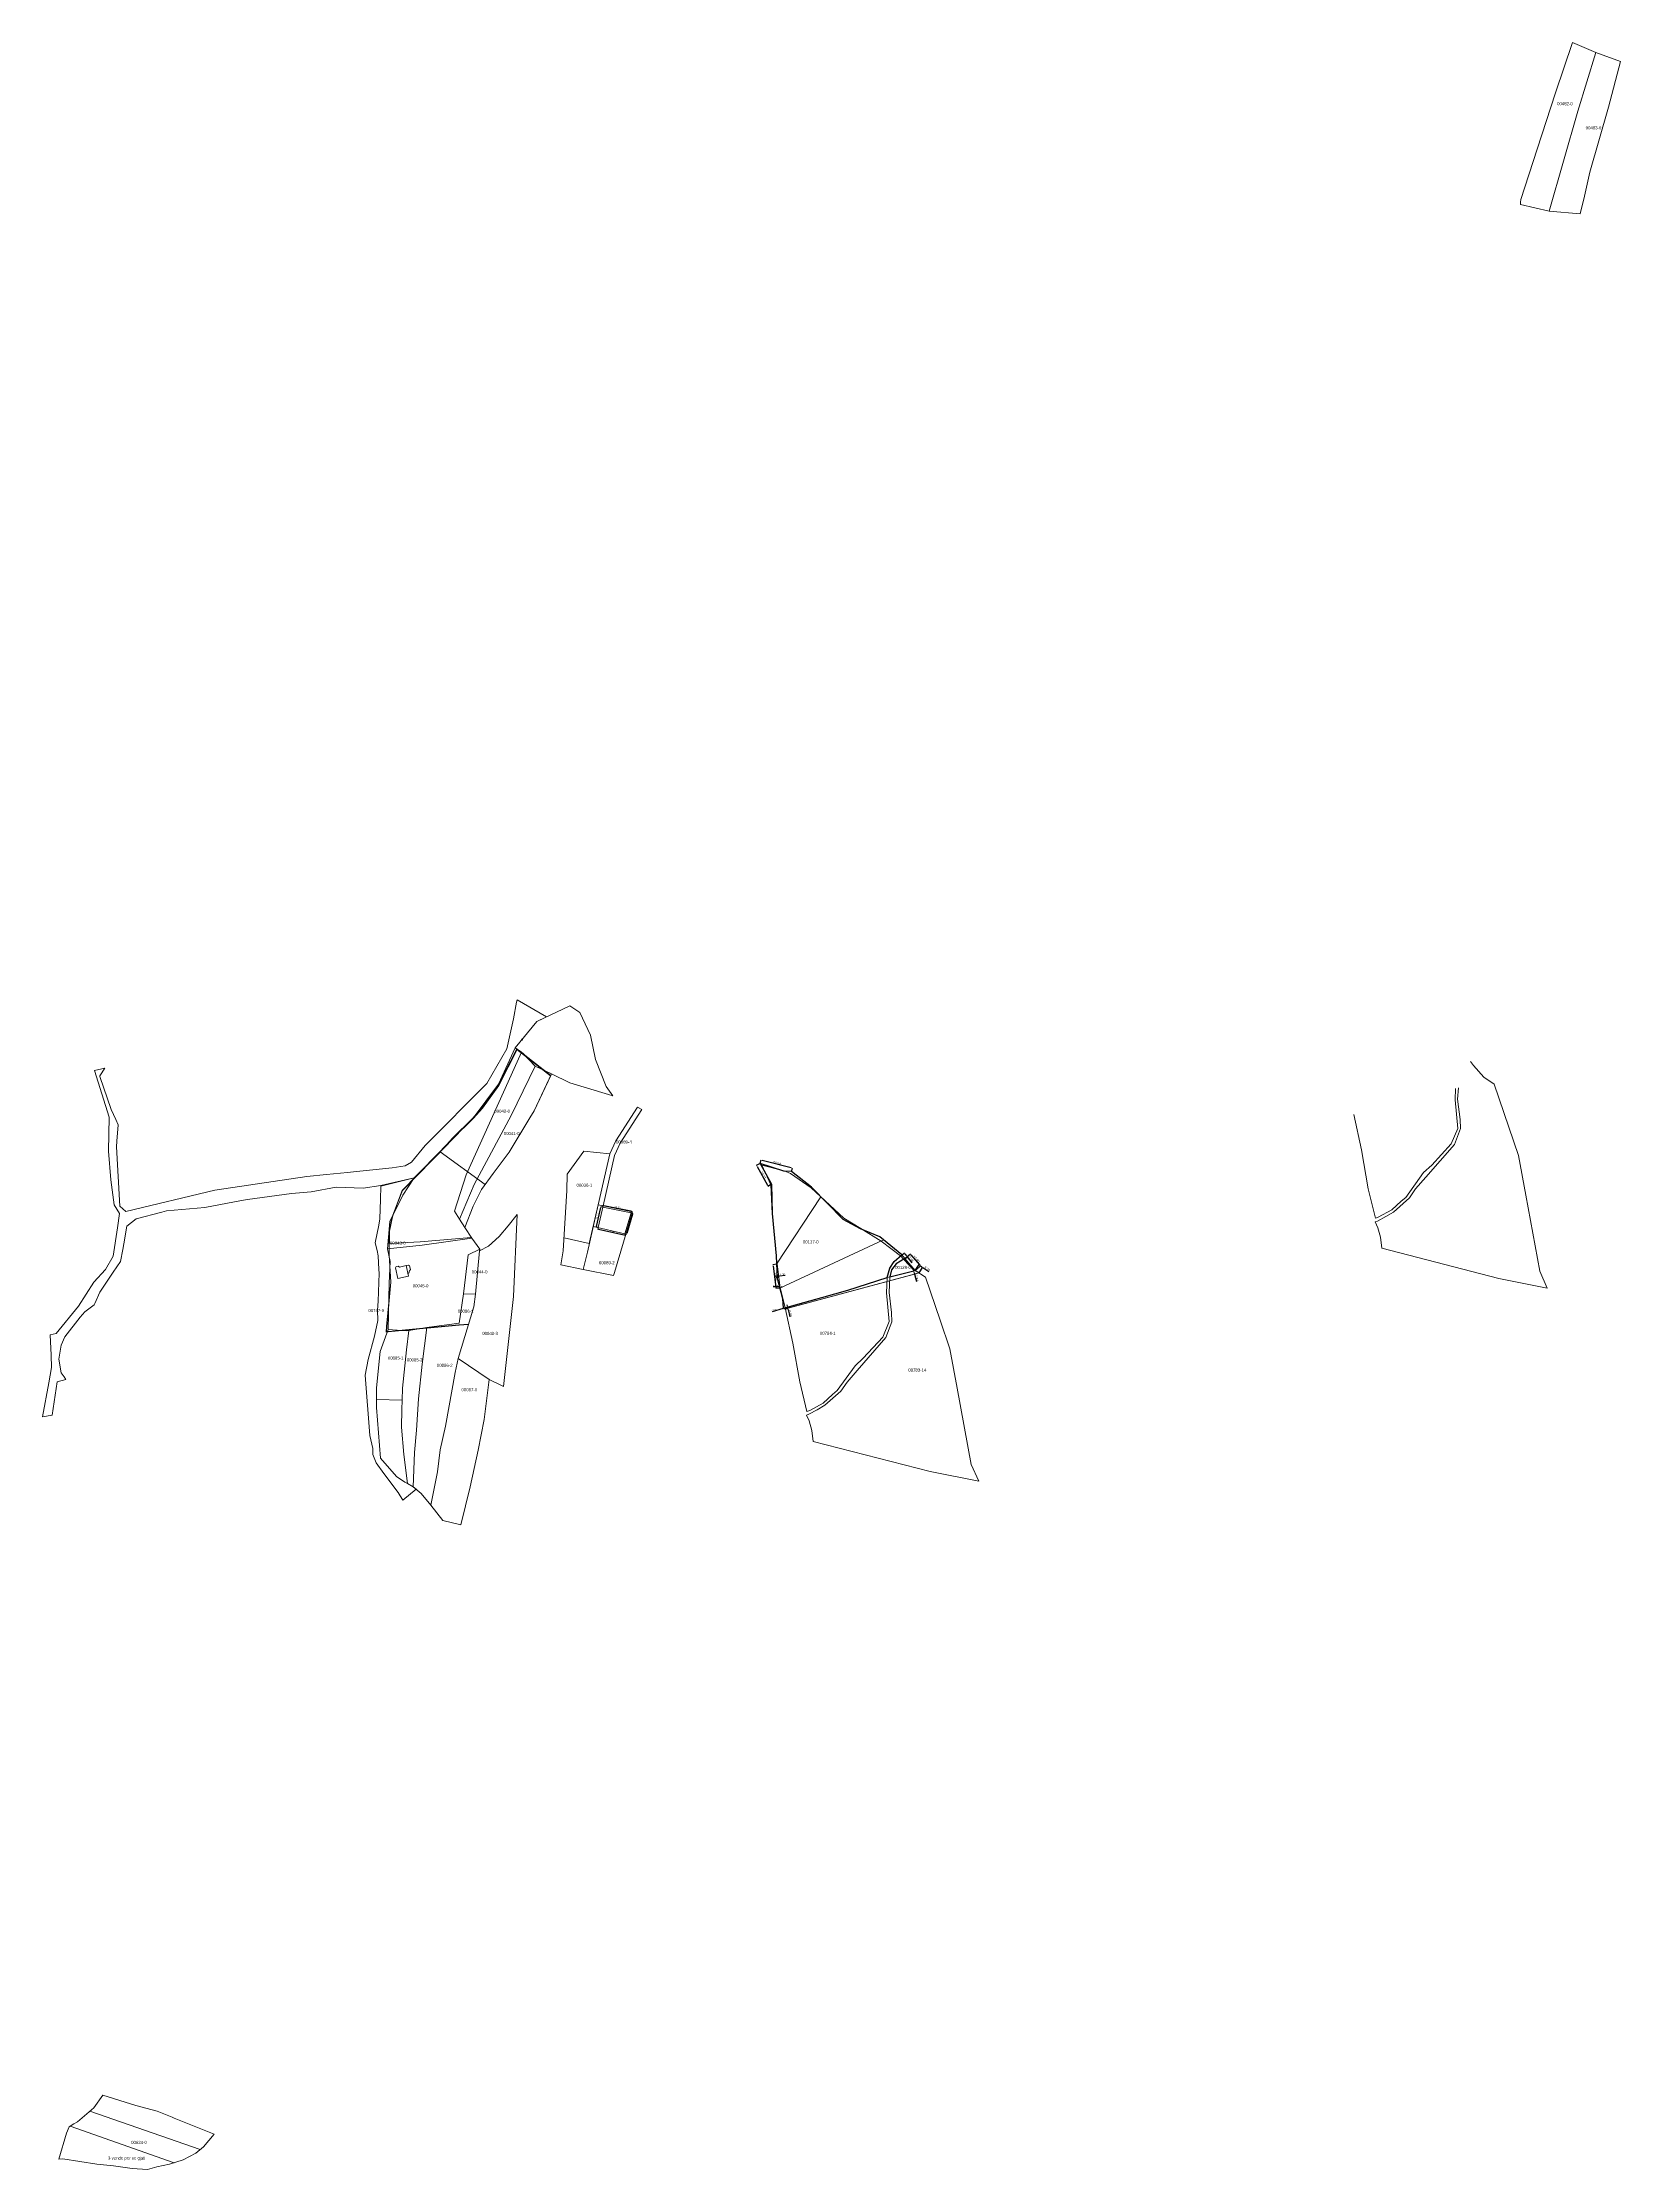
# Model space of a CAD drawing. Header units: metres. Extents: x 7508059 to 7509347, y 4690423 to 4692159.
import ezdxf

# ---------------------------------------------------------------- set-up
doc = ezdxf.new("R2010")
doc.units = ezdxf.units.M
doc.header["$PDMODE"] = 32
doc.header["$PDSIZE"] = 0.75
doc.layers.get('0').update_dxf_attribs({"lineweight": 0})
doc.layers.get('Defpoints').update_dxf_attribs({"lineweight": 0})
for name, color, linetype, lineweight in [('asfallt', 44, 'Continuous', 0), ('dimenzionet', 7, 'Continuous', 0), ('kati 0', 1, 'Continuous', 0), ('Kati 0 terasa', 6, 'Continuous', 0), ('muri', 32, 'Continuous', 0), ('Ndarjet', 1, 'Continuous', 0), ('Nr Parceles Baze', 7, 'Continuous', 0), ('Nr-Kojshi', 251, 'Continuous', 0), ('parc e rregulluar', 3, 'Continuous', 0), ('parc fqinje', 251, 'Continuous', 0), ('Parc-Kojshi', 251, 'Continuous', 0), ('Parcela Baze', 7, 'Continuous', 0), ('ParcReNet_12', 5, 'Continuous', 0), ('rregullimi', 1, 'Continuous', 0), ('YourDimensionLayer', 5, 'Continuous', 0)]:
    doc.layers.add(name, color=color, linetype=linetype, lineweight=lineweight)
doc.styles.get("Standard").update_dxf_attribs({"font": 'arial.ttf'})
doc.dimstyles.get("Standard").update_dxf_attribs({"dimtxt": 1.9, "dimasz": 1, "dimexe": 0.18, "dimexo": 0.0625, "dimgap": 0.09, "dimtad": 1, "dimzin": 0, "dimdsep": 46, "dimtxsty": 'Standard', "dimcen": 0, "dimadec": 0, "dimazin": 0, "dimtfac": 1, "dimtofl": 0, "dimtmove": 0, "dimatfit": 3, "dimfxl": 1, "dimtolj": 1, "dimtzin": 0, "dimarcsym": 0})

# ---------------------------------------------------------------- blocks, each defined once
blk = doc.blocks.new('*D39')
at = {"layer": 'Defpoints', "color": 0, "transparency": 16777216}
for p in [(7508645.1, 4691244.5), (7508645.8, 4691247.1), (7508670.8, 4691237.8)]:
    blk.add_point(p, dxfattribs=at)
at = {"layer": 'dimenzionet', "color": 0, "lineweight": -2, "transparency": 16777216}
for p, q in [((7508645.1, 4691244.5), (7508645.9, 4691247.3)), ((7508670.5, 4691240.7), (7508646.8, 4691246.9)), ((7508670.8, 4691237.9), (7508671.5, 4691240.6))]:
    blk.add_line(p, q, dxfattribs=at)
at = {"layer": 'dimenzionet', "color": 0, "transparency": 16777216}
for points in [[(7508646.8, 4691247), (7508646.7, 4691246.7), (7508645.8, 4691247.1)], [(7508670.6, 4691240.9), (7508670.5, 4691240.6), (7508671.5, 4691240.5)]]:
    blk.add_solid(points, dxfattribs=at)
at = {"layer": 'dimenzionet', "color": 0, "transparency": 16777216, "insert": (7508658.9, 4691244.8), "char_height": 1.9, "attachment_point": 5, "rotation": 345.4642}
blk.add_mtext('\\A1;26.54', dxfattribs=at)
blk = doc.blocks.new('*D40')
at = {"layer": 'Defpoints', "color": 0, "transparency": 16777216}
for p in [(7508645.1, 4691244.5), (7508651.6, 4691225.8), (7508654.5, 4691227.4)]:
    blk.add_point(p, dxfattribs=at)
at = {"layer": 'dimenzionet', "color": 0, "lineweight": -2, "transparency": 16777216}
for p, q in [((7508645.1, 4691244.4), (7508642, 4691242.8)), ((7508642.7, 4691242), (7508651.1, 4691226.6)), ((7508654.5, 4691227.4), (7508651.4, 4691225.7))]:
    blk.add_line(p, q, dxfattribs=at)
at = {"layer": 'dimenzionet', "color": 0, "transparency": 16777216}
for points in [[(7508642.8, 4691242.1), (7508642.5, 4691241.9), (7508642.2, 4691242.9)], [(7508651.2, 4691226.7), (7508651, 4691226.6), (7508651.6, 4691225.8)]]:
    blk.add_solid(points, dxfattribs=at)
at = {"layer": 'dimenzionet', "color": 0, "transparency": 16777216, "insert": (7508647.8, 4691234.8), "char_height": 1.9, "attachment_point": 5, "rotation": 298.8352}
blk.add_mtext('\\A1;19.51', dxfattribs=at)
blk = doc.blocks.new('*D42')
at = {"layer": 'Defpoints', "color": 0, "transparency": 16777216}
for p in [(7508658.6, 4691162.1, 661.6), (7508658.2, 4691142.3), (7508661.2, 4691142.7, 661.6)]:
    blk.add_point(p, dxfattribs=at)
at = {"layer": 'dimenzionet', "color": 0, "lineweight": -2, "transparency": 16777216}
for p, q in [((7508658.5, 4691162.1), (7508655.4, 4691161.7)), ((7508655.7, 4691160.7), (7508658.1, 4691143.2)), ((7508661.2, 4691142.7), (7508658.1, 4691142.2))]:
    blk.add_line(p, q, dxfattribs=at)
at = {"layer": 'dimenzionet', "color": 0, "transparency": 16777216}
for points in [[(7508655.9, 4691160.7), (7508655.5, 4691160.7), (7508655.6, 4691161.7)], [(7508658.3, 4691143.3), (7508657.9, 4691143.2), (7508658.2, 4691142.3)]]:
    blk.add_solid(points, dxfattribs=at)
at = {"layer": 'dimenzionet', "color": 0, "transparency": 16777216, "insert": (7508658, 4691152.1), "char_height": 1.9, "attachment_point": 5, "rotation": 277.7797}
blk.add_mtext('\\A1;19.64', dxfattribs=at)
blk = doc.blocks.new('*D46')
at = {"layer": 'Defpoints', "color": 0, "transparency": 16777216}
for p in [(7508760.9, 4691169.8), (7508763.4, 4691166.7), (7508765.2, 4691168.2)]:
    blk.add_point(p, dxfattribs=at)
at = {"layer": 'dimenzionet', "color": 0, "lineweight": -2, "transparency": 16777216}
for p, q in [((7508761, 4691169.9), (7508762.9, 4691171.4)), ((7508763.4, 4691170.5), (7508764.6, 4691169)), ((7508763.5, 4691166.8), (7508765.4, 4691168.3)), ((7508765.2, 4691168.2), (7508769.1, 4691163.4))]:
    blk.add_line(p, q, dxfattribs=at)
at = {"layer": 'dimenzionet', "color": 0, "transparency": 16777216}
for points in [[(7508763.5, 4691170.6), (7508763.2, 4691170.4), (7508762.8, 4691171.3)], [(7508764.7, 4691169.1), (7508764.5, 4691168.9), (7508765.2, 4691168.2)]]:
    blk.add_solid(points, dxfattribs=at)
at = {"layer": 'dimenzionet', "color": 0, "transparency": 16777216, "insert": (7508768.3, 4691166.1), "char_height": 1.9, "attachment_point": 5, "rotation": 308.7501}
blk.add_mtext('\\A1;3.96', dxfattribs=at)
blk = doc.blocks.new('*D47')
at = {"layer": 'Defpoints', "color": 0, "transparency": 16777216}
for p in [(7508763.4, 4691166.7), (7508771.8, 4691157.1), (7508776.1, 4691160.8)]:
    blk.add_point(p, dxfattribs=at)
at = {"layer": 'dimenzionet', "color": 0, "lineweight": -2, "transparency": 16777216}
for p, q in [((7508763.4, 4691166.8), (7508767.8, 4691170.6)), ((7508768.3, 4691169.7), (7508775.4, 4691161.5)), ((7508771.9, 4691157.1), (7508776.2, 4691160.9))]:
    blk.add_line(p, q, dxfattribs=at)
at = {"layer": 'dimenzionet', "color": 0, "transparency": 16777216}
for points in [[(7508768.4, 4691169.8), (7508768.2, 4691169.6), (7508767.7, 4691170.4)], [(7508775.5, 4691161.7), (7508775.3, 4691161.4), (7508776.1, 4691160.8)]]:
    blk.add_solid(points, dxfattribs=at)
at = {"layer": 'dimenzionet', "color": 0, "transparency": 16777216, "insert": (7508772.7, 4691166.3), "char_height": 1.9, "attachment_point": 5, "rotation": 311.0722}
blk.add_mtext('\\A1;12.80', dxfattribs=at)
blk = doc.blocks.new('*D48')
at = {"layer": 'Defpoints', "color": 0, "transparency": 16777216}
for p in [(7508771.8, 4691157.1), (7508774.9, 4691155), (7508778, 4691159.5)]:
    blk.add_point(p, dxfattribs=at)
at = {"layer": 'dimenzionet', "color": 0, "lineweight": -2, "transparency": 16777216}
for p, q in [((7508771.8, 4691157.1), (7508774.9, 4691161.8)), ((7508775, 4691155), (7508778.1, 4691159.7)), ((7508775.7, 4691161.1), (7508777.1, 4691160.1)), ((7508778, 4691159.5), (7508783, 4691156.1))]:
    blk.add_line(p, q, dxfattribs=at)
at = {"layer": 'dimenzionet', "color": 0, "transparency": 16777216}
for points in [[(7508775.8, 4691161.2), (7508775.6, 4691160.9), (7508774.8, 4691161.6)], [(7508777.2, 4691160.2), (7508777.1, 4691159.9), (7508778, 4691159.5)]]:
    blk.add_solid(points, dxfattribs=at)
at = {"layer": 'dimenzionet', "color": 0, "transparency": 16777216, "insert": (7508781.5, 4691158.4), "char_height": 1.9, "attachment_point": 5, "rotation": 326.1363}
blk.add_mtext('\\A1;3.76', dxfattribs=at)
blk = doc.blocks.new('*D50')
at = {"layer": 'Defpoints', "color": 0, "transparency": 16777216}
for p in [(7508665.7, 4691126.6), (7508665.9, 4691125.6), (7508667.6, 4691127)]:
    blk.add_point(p, dxfattribs=at)
at = {"layer": 'dimenzionet', "color": 0, "lineweight": -2, "transparency": 16777216}
for p, q in [((7508665.7, 4691126.6), (7508667.8, 4691127.1)), ((7508665.9, 4691125.7), (7508668, 4691126.1)), ((7508667.4, 4691128), (7508667.2, 4691129)), ((7508668, 4691125.1), (7508669.3, 4691119.1))]:
    blk.add_line(p, q, dxfattribs=at)
at = {"layer": 'dimenzionet', "color": 0, "transparency": 16777216}
for points in [[(7508667.5, 4691128), (7508667.2, 4691128), (7508667.6, 4691127)], [(7508668.2, 4691125.1), (7508667.8, 4691125), (7508667.8, 4691126.1)]]:
    blk.add_solid(points, dxfattribs=at)
at = {"layer": 'dimenzionet', "color": 0, "transparency": 16777216, "insert": (7508669.8, 4691121.8), "char_height": 1.9, "attachment_point": 5, "rotation": 282.3562}
blk.add_mtext('\\A1;0.97', dxfattribs=at)
blk = doc.blocks.new('*D51')
at = {"layer": 'Defpoints', "color": 0, "transparency": 16777216}
for p in [(7508771.1, 4691154), (7508771.8, 4691157.1), (7508772.5, 4691154.3)]:
    blk.add_point(p, dxfattribs=at)
at = {"layer": 'dimenzionet', "color": 0, "lineweight": -2, "transparency": 16777216}
for p, q in [((7508771.8, 4691157.1), (7508770.2, 4691156.6)), ((7508770.6, 4691155.7), (7508770.8, 4691154.9)), ((7508772.5, 4691154.3), (7508770.9, 4691153.9)), ((7508771.1, 4691154), (7508772.7, 4691148))]:
    blk.add_line(p, q, dxfattribs=at)
at = {"layer": 'dimenzionet', "color": 0, "transparency": 16777216}
for points in [[(7508770.8, 4691155.8), (7508770.4, 4691155.7), (7508770.3, 4691156.7)], [(7508771, 4691155), (7508770.7, 4691154.9), (7508771.1, 4691154)]]:
    blk.add_solid(points, dxfattribs=at)
at = {"layer": 'dimenzionet', "color": 0, "transparency": 16777216, "insert": (7508773, 4691150.8), "char_height": 1.9, "attachment_point": 5, "rotation": 285.0607}
blk.add_mtext('\\A1;2.84', dxfattribs=at)
blk = doc.blocks.new('*D56')
at = {"layer": 'Defpoints', "color": 0, "transparency": 16777216}
for p in [(7508539.8, 4691204.1), (7508534.7, 4691187.1), (7508536.1, 4691186.6)]:
    blk.add_point(p, dxfattribs=at)
at = {"layer": 'YourDimensionLayer', "color": 0, "lineweight": -2, "transparency": 16777216}
for p, q in [((7508541, 4691203.1), (7508536.3, 4691187.2)), ((7508539.9, 4691204), (7508541.3, 4691203.6)), ((7508534.8, 4691187), (7508536.2, 4691186.6))]:
    blk.add_line(p, q, dxfattribs=at)
at = {"layer": 'YourDimensionLayer', "color": 0, "transparency": 16777216}
for points in [[(7508540.9, 4691203.1), (7508541.1, 4691203), (7508541.2, 4691203.7)], [(7508536.2, 4691187.2), (7508536.4, 4691187.2), (7508536.1, 4691186.6)]]:
    blk.add_solid(points, dxfattribs=at)
at = {"layer": 'YourDimensionLayer', "color": 0, "transparency": 16777216, "insert": (7508537.9, 4691195.4), "char_height": 1.43, "attachment_point": 5, "rotation": 73.2784}
blk.add_mtext('\\A1;17.76', dxfattribs=at)
blk = doc.blocks.new('*D57')
at = {"layer": 'Defpoints', "color": 0, "transparency": 16777216}
for p in [(7508512.6, 4691190.7), (7508512.9, 4691192.1), (7508534.7, 4691187.1)]:
    blk.add_point(p, dxfattribs=at)
at = {"layer": 'YourDimensionLayer', "color": 0, "lineweight": -2, "transparency": 16777216}
for p, q in [((7508512.9, 4691192), (7508512.6, 4691190.5)), ((7508533.8, 4691185.8), (7508513.2, 4691190.5)), ((7508534.7, 4691187), (7508534.4, 4691185.5))]:
    blk.add_line(p, q, dxfattribs=at)
at = {"layer": 'YourDimensionLayer', "color": 0, "transparency": 16777216}
for points in [[(7508513.2, 4691190.6), (7508513.2, 4691190.4), (7508512.6, 4691190.7)], [(7508533.9, 4691185.9), (7508533.8, 4691185.7), (7508534.4, 4691185.7)]]:
    blk.add_solid(points, dxfattribs=at)
at = {"layer": 'YourDimensionLayer', "color": 0, "transparency": 16777216, "insert": (7508523.7, 4691188.9), "char_height": 1.43, "attachment_point": 5, "rotation": 347.0852}
blk.add_mtext('\\A1;22.38', dxfattribs=at)
blk = doc.blocks.new('*D58')
at = {"layer": 'Defpoints', "color": 0, "transparency": 16777216}
for p in [(7508515.4, 4691209.1), (7508516.7, 4691208.7), (7508512.9, 4691192.1)]:
    blk.add_point(p, dxfattribs=at)
at = {"layer": 'YourDimensionLayer', "color": 0, "lineweight": -2, "transparency": 16777216}
for p, q in [((7508511.7, 4691193), (7508515.2, 4691208.5)), ((7508516.7, 4691208.7), (7508515.2, 4691209.1)), ((7508512.9, 4691192.1), (7508511.4, 4691192.4))]:
    blk.add_line(p, q, dxfattribs=at)
at = {"layer": 'YourDimensionLayer', "color": 0, "transparency": 16777216}
for points in [[(7508515.1, 4691208.5), (7508515.3, 4691208.5), (7508515.4, 4691209.1)], [(7508511.6, 4691193), (7508511.8, 4691192.9), (7508511.5, 4691192.4)]]:
    blk.add_solid(points, dxfattribs=at)
at = {"layer": 'YourDimensionLayer', "color": 0, "transparency": 16777216, "insert": (7508512.7, 4691200.9), "char_height": 1.43, "attachment_point": 5, "rotation": 77.0848}
blk.add_mtext('\\A1;17.12', dxfattribs=at)
blk = doc.blocks.new('*D59')
at = {"layer": 'Defpoints', "color": 0, "transparency": 16777216}
for p in [(7508516.7, 4691208.7), (7508539.8, 4691204.1), (7508540.1, 4691205.5)]:
    blk.add_point(p, dxfattribs=at)
at = {"layer": 'YourDimensionLayer', "color": 0, "lineweight": -2, "transparency": 16777216}
for p, q in [((7508516.8, 4691208.8), (7508517.1, 4691210.3)), ((7508517.6, 4691210), (7508539.5, 4691205.6)), ((7508539.9, 4691204.1), (7508540.2, 4691205.6))]:
    blk.add_line(p, q, dxfattribs=at)
at = {"layer": 'YourDimensionLayer', "color": 0, "transparency": 16777216}
for points in [[(7508517.6, 4691210.1), (7508517.6, 4691209.9), (7508517, 4691210.1)], [(7508539.6, 4691205.7), (7508539.5, 4691205.5), (7508540.1, 4691205.5)]]:
    blk.add_solid(points, dxfattribs=at)
at = {"layer": 'YourDimensionLayer', "color": 0, "transparency": 16777216, "insert": (7508528.7, 4691208.6), "char_height": 1.43, "attachment_point": 5, "rotation": 348.5551}
blk.add_mtext('\\A1;23.57', dxfattribs=at)
blk = doc.blocks.new('*D64')
at = {"layer": 'Defpoints', "color": 0, "transparency": 16777216}
for p in [(7508659.2, 4691150.7), (7508660.3, 4691152.6), (7508660.6, 4691150.8)]:
    blk.add_point(p, dxfattribs=at)
at = {"layer": 'dimenzionet', "color": 0, "lineweight": -2, "transparency": 16777216}
for p, q in [((7508658.2, 4691152.3), (7508657.5, 4691152.2)), ((7508659.2, 4691150.7), (7508659, 4691152.6)), ((7508660.5, 4691150.9), (7508660.3, 4691152.7)), ((7508661.1, 4691152.7), (7508665.5, 4691153.3))]:
    blk.add_line(p, q, dxfattribs=at)
at = {"layer": 'dimenzionet', "color": 0, "transparency": 16777216}
for points in [[(7508658.2, 4691152.5), (7508658.2, 4691152.2), (7508659, 4691152.4)], [(7508661, 4691152.8), (7508661.1, 4691152.6), (7508660.3, 4691152.6)]]:
    blk.add_solid(points, dxfattribs=at)
at = {"layer": 'dimenzionet', "color": 0, "transparency": 16777216, "insert": (7508663.5, 4691153.8), "char_height": 1.43, "attachment_point": 5, "rotation": 7.3884}
blk.add_mtext('\\A1;1.36', dxfattribs=at)
blk = doc.blocks.new('*D65')
at = {"layer": 'Defpoints', "color": 0, "transparency": 16777216}
for p in [(7508661.2, 4691143.6), (7508661.2, 4691142.9), (7508661.6, 4691142.9)]:
    blk.add_point(p, dxfattribs=at)
at = {"layer": 'dimenzionet', "color": 0, "lineweight": -2, "transparency": 16777216}
for p, q in [((7508660.4, 4691143.6), (7508655.9, 4691143.6)), ((7508661.2, 4691142.9), (7508661.2, 4691143.8)), ((7508661.6, 4691142.9), (7508661.6, 4691143.8)), ((7508662.3, 4691143.6), (7508663.1, 4691143.6))]:
    blk.add_line(p, q, dxfattribs=at)
at = {"layer": 'dimenzionet', "color": 0, "transparency": 16777216}
for points in [[(7508660.4, 4691143.7), (7508660.4, 4691143.5), (7508661.2, 4691143.6)], [(7508662.3, 4691143.7), (7508662.3, 4691143.5), (7508661.6, 4691143.6)]]:
    blk.add_solid(points, dxfattribs=at)
at = {"layer": 'dimenzionet', "color": 0, "transparency": 16777216, "insert": (7508657.8, 4691144.4), "char_height": 1.43, "attachment_point": 5, "rotation": 360}
blk.add_mtext('\\A1;0.40', dxfattribs=at)
blk = doc.blocks.new('*D66')
at = {"layer": 'Defpoints', "color": 0, "transparency": 16777216}
for p in [(7508664.1, 4691126.1), (7508665.7, 4691126.6), (7508665.7, 4691126.3)]:
    blk.add_point(p, dxfattribs=at)
at = {"layer": 'dimenzionet', "color": 0, "lineweight": -2, "transparency": 16777216}
for p, q in [((7508664.1, 4691125.9), (7508655, 4691123.3)), ((7508664.1, 4691126.1), (7508664.2, 4691125.8)), ((7508665, 4691126.1), (7508664.9, 4691126.1)), ((7508665.7, 4691126.5), (7508665.8, 4691126.2))]:
    blk.add_line(p, q, dxfattribs=at)
at = {"layer": 'dimenzionet', "color": 0, "transparency": 16777216}
for points in [[(7508664.8, 4691126.2), (7508664.9, 4691126), (7508664.1, 4691125.9)], [(7508665, 4691126.3), (7508665.1, 4691126), (7508665.7, 4691126.3)]]:
    blk.add_solid(points, dxfattribs=at)
at = {"layer": 'dimenzionet', "color": 0, "transparency": 16777216, "insert": (7508656.5, 4691124.6), "char_height": 1.43, "attachment_point": 5, "rotation": 15.7758}
blk.add_mtext('\\A1;1.66', dxfattribs=at)

msp = doc.modelspace()

# ---------------------------------------------------------------- linework, layer by layer
at = {"lineweight": -3, "flags": 128}
msp.add_lwpolyline([(7508763.402, 4691166.735), (7508756.222, 4691162.395), (7508752.272, 4691157.495), (7508751.162, 4691151.796), (7508771.812, 4691157.085)], close=True, dxfattribs=at)
at = {"layer": 'asfallt', "flags": 128}
for points, elevation in [([(7508339.866, 4691106.945), (7508340.197, 4691111.237), (7508343.59, 4691147.585), (7508342.277, 4691169.526), (7508342.414, 4691189.102), (7508344.793, 4691200.879), (7508346.617, 4691205.672), (7508353.034, 4691222.349), (7508389.669, 4691259.805), (7508394.313, 4691264.835), (7508410.719, 4691281.242), (7508418.288, 4691289.603), (7508431.579, 4691308.217), (7508446.844, 4691337.695)], 666.05), ([(7508340.065, 4691106.93), (7508340.396, 4691111.22), (7508343.791, 4691147.582), (7508342.477, 4691169.531), (7508342.614, 4691189.081), (7508344.986, 4691200.823), (7508346.804, 4691205.601), (7508353.206, 4691222.239), (7508389.814, 4691259.667), (7508394.457, 4691264.696), (7508410.864, 4691281.104), (7508418.444, 4691289.477), (7508431.75, 4691308.112), (7508446.871, 4691337.312)], 666.05), ([(7508474.128, 4691315.985), (7508446.693, 4691337.404)], 658.368)]:
    msp.add_lwpolyline(points, dxfattribs=dict(at, elevation=elevation))
at = {"layer": 'kati 0', "flags": 128}
msp.add_lwpolyline([(7508350.689, 4691159.821), (7508356.215, 4691161.008), (7508358.089, 4691152.282), (7508349.381, 4691150.412), (7508347.507, 4691159.138), (7508348.068, 4691160.29), (7508349.734, 4691160.639), (7508350.698, 4691159.814)], dxfattribs=at)
at = {"layer": 'Kati 0 terasa', "flags": 128}
msp.add_lwpolyline([(7508356.215, 4691161.008), (7508358.103, 4691161.335), (7508359.042, 4691160.732), (7508359.708, 4691157.865), (7508359.071, 4691156.869), (7508358.424, 4691154.95), (7508357.556, 4691154.764)], dxfattribs=at)
at = {"layer": 'muri', "flags": 128}
for points, elevation in [([(7508407.263, 4691113.077), (7508399.382, 4691112.372), (7508373.353, 4691110.014), (7508370.048, 4691109.706), (7508361.516, 4691108.897), (7508341.613, 4691107.023), (7508339.772, 4691106.939)], 665.302), ([(7508407.243, 4691113.295), (7508399.362, 4691112.59), (7508373.333, 4691110.232), (7508370.028, 4691109.924), (7508361.495, 4691109.115), (7508341.717, 4691107.252), (7508339.855, 4691107.133)], 665.302), ([(7508339.855, 4691107.133), (7508341.717, 4691107.252)], 666.169), ([(7508341.717, 4691107.252), (7508341.737, 4691107.035)], 665.302)]:
    msp.add_lwpolyline(points, dxfattribs=dict(at, elevation=elevation))
at = {"layer": 'Ndarjet', "flags": 128}
for points, elevation in [([(7508420.601, 4691227.219), (7508383.967, 4691253.971)], 660.792), ([(7508658.589, 4691162.125), (7508694.772, 4691217.133)], 661.635), ([(7508409.388, 4691184.074), (7508367.687, 4691180.442), (7508341.513, 4691179.154)], 661.236), ([(7508661.247, 4691142.665), (7508745.999, 4691181.985)], 661.635), ([(7508665.032, 4691125.414), (7508771.292, 4691154.007)], 661.933)]:
    msp.add_lwpolyline(points, dxfattribs=dict(at, elevation=elevation))
for points in [[(7508485.141, 4691183.793), (7508505.582, 4691178.955), (7508513.05, 4691210.508)], [(7508516.774, 4691208.734), (7508539.848, 4691204.062), (7508534.737, 4691187.051), (7508508.9, 4691192.975)], [(7508516.972, 4691209.714), (7508512.922, 4691192.053)], [(7508098.165, 4690470.994), (7508188.174, 4690439.604)], [(7508081.909, 4690458.555), (7508167.002, 4690428.88)]]:
    msp.add_lwpolyline(points, dxfattribs=at)
at = {"layer": 'parc e rregulluar', "flags": 128}
for points in [[(7508410.853, 4691209.567), (7508417.624, 4691223.226), (7508427.354, 4691236.275), (7508440.265, 4691253.674), (7508457.313, 4691281.623), (7508460.716, 4691287.202), (7508474.215, 4691316.171), (7508446.844, 4691337.695), (7508446.661, 4691337.824), (7508431.39, 4691308.333), (7508418.115, 4691289.742), (7508410.559, 4691281.395), (7508394.153, 4691264.988), (7508389.509, 4691259.957), (7508386.19, 4691256.564), (7508383.965, 4691253.973), (7508353.034, 4691222.349), (7508346.617, 4691205.672), (7508344.793, 4691200.879), (7508342.414, 4691189.102), (7508342.277, 4691169.526), (7508343.59, 4691147.585), (7508340.197, 4691111.237), (7508339.87, 4691106.996), (7508340.882, 4691107.089), (7508351.645, 4691108.078), (7508361.505, 4691109.006), (7508368.178, 4691109.639), (7508373.139, 4691110.104), (7508373.179, 4691110.41), (7508399.51, 4691113.941), (7508402.931, 4691137.869), (7508412.881, 4691137.761), (7508416.152, 4691173.191), (7508416.262, 4691174.389), (7508409.742, 4691183.339), (7508404.223, 4691192.058)], [(7508742.993, 4691184.435), (7508727.183, 4691190.965), (7508712.833, 4691198.635), (7508687.134, 4691224.955), (7508670.815, 4691237.815), (7508664.515, 4691238.055), (7508645.125, 4691244.476), (7508654.534, 4691227.386), (7508654.963, 4691203.527), (7508658.222, 4691168.989), (7508659.202, 4691150.65), (7508663.421, 4691134.18), (7508664.071, 4691126.141), (7508665.673, 4691126.594), (7508665.881, 4691125.643), (7508774.937, 4691154.988), (7508771.812, 4691157.085), (7508763.402, 4691166.735), (7508760.922, 4691169.825)]]:
    msp.add_lwpolyline(points, close=True, dxfattribs=at)
at = {"layer": 'parc fqinje'}
for points in [[(7509225.047, 4691327.495), (7509227.527, 4691324.405)], [(7509227.527, 4691324.405), (7509235.937, 4691314.755)], [(7509212.804, 4691305.592), (7509212.436, 4691296.327)], [(7509214.496, 4691296.816), (7509215.084, 4691306.206)], [(7508751.162, 4691151.796), (7508752.272, 4691157.495)], [(7508751.162, 4691151.796), (7508771.812, 4691157.085)], [(7508752.272, 4691157.495), (7508756.222, 4691162.395)], [(7508756.222, 4691162.395), (7508763.402, 4691166.735)], [(7508760.922, 4691169.825), (7508763.402, 4691166.735)], [(7508763.402, 4691166.735), (7508771.812, 4691157.085)], [(7508748.812, 4691151.296), (7508748.311, 4691138.657)], [(7508751.162, 4691151.796), (7508748.812, 4691151.296)], [(7508750.371, 4691139.146), (7508751.162, 4691151.796)]]:
    msp.add_lwpolyline(points, dxfattribs=at)
at = {"layer": 'Parc-Kojshi', "flags": 128}
for points in [[(7508221.82, 4691214.03), (7508226.729, 4691214.968), (7508262.694, 4691219.812), (7508278.57, 4691221.15), (7508299.214, 4691225.141), (7508321.074, 4691224.34), (7508335.634, 4691226.47), (7508362.824, 4691232.598), (7508410.976, 4691281.274), (7508431.497, 4691309.012), (7508445.338, 4691338.76), (7508462.929, 4691360.098), (7508470.858, 4691363.94), (7508446.792, 4691377.96), (7508446.423, 4691376.091), (7508443.729, 4691362.429), (7508438.278, 4691337.79), (7508421.997, 4691309.742), (7508371.705, 4691259.017), (7508360.725, 4691245.368), (7508355.454, 4691242.458), (7508344.854, 4691240.939), (7508329.165, 4691239.287), (7508313.277, 4691237.614), (7508308.322, 4691237.093), (7508291.334, 4691235.304), (7508275.264, 4691233.612), (7508200.055, 4691222.644), (7508127.476, 4691205.037), (7508122.556, 4691209.587), (7508119.727, 4691257.985), (7508120.069, 4691262.526), (7508121.237, 4691275.985), (7508119.191, 4691280.347), (7508115.368, 4691288.495), (7508106.26, 4691315.42), (7508106.118, 4691315.834), (7508110.288, 4691322.094), (7508101.748, 4691320.194), (7508113.946, 4691282.286), (7508113.317, 4691254.496), (7508115.217, 4691231.096), (7508117.826, 4691210.487), (7508122.256, 4691203.537), (7508120.499, 4691191.711), (7508117.086, 4691168.748), (7508110.796, 4691157.909), (7508101.346, 4691147.569), (7508088.755, 4691127.95), (7508070.615, 4691105.711), (7508065.695, 4691104.502), (7508066.349, 4691087.835), (7508066.745, 4691077.722), (7508064.466, 4691065.218), (7508059.424, 4691037.554), (7508067.274, 4691038.964), (7508071.265, 4691066.163), (7508078.465, 4691068.022), (7508076.987, 4691070.245), (7508074.735, 4691073.632), (7508072.865, 4691084.562), (7508074.735, 4691096.032), (7508077.625, 4691102.881), (7508090.155, 4691118.881), (7508094.006, 4691123.359), (7508101.594, 4691128.987), (7508102.109, 4691130.163), (7508106.075, 4691139.339), (7508117.006, 4691155.599), (7508123.136, 4691164.398), (7508124.996, 4691174.268), (7508125.753, 4691178.763), (7508128.176, 4691193.147), (7508135.906, 4691199.277), (7508156.813, 4691204.676), (7508160.686, 4691205.676), (7508191.939, 4691208.318)], [(7508506.819, 4691349.017), (7508497.999, 4691367.507), (7508489.819, 4691373.127), (7508462.929, 4691360.098), (7508445.338, 4691338.76), (7508450.398, 4691335.18), (7508451.728, 4691334.25), (7508461.488, 4691323.83), (7508474.797, 4691317.42), (7508489.737, 4691310.219), (7508521.399, 4691300.774), (7508525.037, 4691299.689), (7508519.487, 4691307.198), (7508510.668, 4691329.298)], [(7508334.931, 4691090.794), (7508341.501, 4691108.784), (7508342.282, 4691146.602), (7508343.162, 4691164.362), (7508340.882, 4691174.732), (7508342.903, 4691197.001), (7508353.434, 4691218.609), (7508362.824, 4691232.598), (7508335.617, 4691225.892), (7508335.3, 4691215.037), (7508334.833, 4691199.061), (7508333.831, 4691193.885), (7508331.063, 4691179.582), (7508332.496, 4691173.239), (7508333.482, 4691168.872), (7508334.008, 4691157.872), (7508334.152, 4691154.872), (7508333.262, 4691132.053), (7508332.942, 4691124.703), (7508333.141, 4691116.324), (7508330.351, 4691103.434), (7508325.131, 4691084.415), (7508322.671, 4691071.535), (7508326.54, 4691022.367), (7508329.09, 4691011.747), (7508329.09, 4691006.727), (7508331.78, 4691000.047), (7508338.139, 4690991.247), (7508349.629, 4690975.897), (7508353.451, 4690969.617), (7508364.315, 4690978.437), (7508361.909, 4690980.347), (7508357.205, 4690983.174), (7508355.269, 4690984.337), (7508348.319, 4690988.977), (7508335.32, 4691003.987), (7508332.16, 4691045.176), (7508332.16, 4691051.844), (7508332.161, 4691061.345)], [(7508799.95, 4691093.106), (7508792.066, 4691116.373), (7508780.172, 4691151.475), (7508771.812, 4691157.085), (7508751.162, 4691151.796), (7508750.371, 4691139.146), (7508752.431, 4691122.627), (7508752.59, 4691115.197), (7508747.69, 4691102.228), (7508724.309, 4691075.4), (7508716.089, 4691065.911), (7508711.028, 4691058.642), (7508697.908, 4691047.063), (7508691.718, 4691043.373), (7508684.888, 4691039.684), (7508683.022, 4691038.995), (7508685.131, 4691034.202), (7508687.29, 4691026.484), (7508688.543, 4691017.569), (7508783.966, 4690992.888), (7508823.556, 4690985.03), (7508817.366, 4690998.79), (7508806.109, 4691060.948)], [(7508748.311, 4691138.657), (7508748.812, 4691151.296), (7508716.801, 4691141.038), (7508665.673, 4691126.593), (7508671.975, 4691097.825), (7508677.479, 4691066.114), (7508683.339, 4691041.99), (7508685.638, 4691042.843), (7508696.588, 4691048.873), (7508704.248, 4691055.802), (7508708.118, 4691058.992), (7508722.649, 4691079.2), (7508729.319, 4691085.38), (7508745.22, 4691102.668), (7508750.5, 4691115.307)]]:
    msp.add_lwpolyline(points, close=True, dxfattribs=at)
for points in [[(7509215.084, 4691306.206), (7509214.496, 4691296.816), (7509216.556, 4691280.297), (7509216.715, 4691272.867), (7509211.815, 4691259.898), (7509188.434, 4691233.07), (7509180.214, 4691223.581), (7509175.153, 4691216.312), (7509162.033, 4691204.733), (7509155.843, 4691201.043), (7509149.013, 4691197.354), (7509147.147, 4691196.665), (7509149.256, 4691191.872), (7509151.415, 4691184.154), (7509152.668, 4691175.239), (7509248.091, 4691150.558), (7509287.681, 4691142.7), (7509281.491, 4691156.46), (7509270.234, 4691218.618), (7509264.075, 4691250.776), (7509256.191, 4691274.043), (7509244.297, 4691309.145), (7509235.937, 4691314.755)], [(7509129.798, 4691284.263), (7509136.1, 4691255.495), (7509141.604, 4691223.784), (7509147.464, 4691199.66), (7509149.763, 4691200.513), (7509160.713, 4691206.543), (7509168.373, 4691213.472), (7509172.243, 4691216.662), (7509186.774, 4691236.87), (7509193.444, 4691243.05), (7509209.345, 4691260.338), (7509214.625, 4691272.977), (7509212.436, 4691296.327), (7509212.804, 4691305.592)], [(7508398.65, 4691085.263), (7508423.958, 4691068.162), (7508419.839, 4691035.294), (7508414.877, 4691010.456), (7508408.394, 4690980.491), (7508400.793, 4690949.455), (7508386.148, 4690953.007), (7508376.348, 4690965.447), (7508376.368, 4690965.557), (7508381.889, 4690992.706), (7508384.109, 4691010.615), (7508388.369, 4691029.875), (7508396.13, 4691073.883), (7508398.65, 4691085.263)]]:
    msp.add_lwpolyline(points, dxfattribs=at)
at = {"layer": 'Parc-Kojshi'}
for points in [[(7508332.496, 4691173.239), (7508331.063, 4691179.582)], [(7508333.482, 4691168.872), (7508332.496, 4691173.239)], [(7508333.262, 4691132.053), (7508334.152, 4691154.872)], [(7508334.008, 4691157.872), (7508333.482, 4691168.872)], [(7508334.152, 4691154.872), (7508334.008, 4691157.872)], [(7508332.942, 4691124.703), (7508333.262, 4691132.053)], [(7508333.141, 4691116.324), (7508332.942, 4691124.703)], [(7508325.131, 4691084.415), (7508330.351, 4691103.434)], [(7508330.351, 4691103.434), (7508333.141, 4691116.324)], [(7508322.671, 4691071.535), (7508325.131, 4691084.415)], [(7508326.54, 4691022.367), (7508322.671, 4691071.535)], [(7508329.09, 4691011.747), (7508326.54, 4691022.367)], [(7508329.09, 4691006.727), (7508329.09, 4691011.747)], [(7508331.78, 4691000.047), (7508329.09, 4691006.727)]]:
    msp.add_lwpolyline(points, dxfattribs=at)
at = {"layer": 'Parcela Baze', "flags": 128}
for points in [[(7509265.924, 4692028.935), (7509266.015, 4692030.965), (7509279.446, 4692072.282), (7509294.388, 4692118.019), (7509308.359, 4692159.197), (7509327.399, 4692151.187), (7509312.627, 4692103.239), (7509289.244, 4692021.444), (7509265.834, 4692026.915), (7509265.924, 4692028.935)], [(7509322.495, 4692053.271), (7509317.962, 4692033.93), (7509314.564, 4692019.433), (7509289.244, 4692021.444), (7509312.627, 4692103.239), (7509327.399, 4692151.187), (7509347.419, 4692143.816), (7509337.667, 4692106.438), (7509322.495, 4692053.271)], [(7508404.223, 4691192.058), (7508409.742, 4691183.339), (7508369.332, 4691177.721), (7508340.882, 4691174.732), (7508342.903, 4691197.001), (7508353.434, 4691218.609), (7508362.824, 4691232.598), (7508410.976, 4691281.274), (7508431.497, 4691309.012), (7508445.338, 4691338.76), (7508450.398, 4691335.18), (7508439.537, 4691311.022), (7508405.344, 4691234.996), (7508395.793, 4691205.378), (7508399.873, 4691198.928), (7508404.223, 4691192.058)], [(7508461.488, 4691323.83), (7508442.066, 4691283.563), (7508411.614, 4691227.227), (7508399.873, 4691198.928), (7508395.793, 4691205.378), (7508405.344, 4691234.996), (7508439.537, 4691311.022), (7508450.398, 4691335.18), (7508451.728, 4691334.25), (7508461.488, 4691323.83)], [(7508474.797, 4691317.42), (7508460.716, 4691287.202), (7508457.313, 4691281.623), (7508440.265, 4691253.674), (7508427.354, 4691236.275), (7508417.624, 4691223.226), (7508410.853, 4691209.567), (7508404.223, 4691192.058), (7508399.873, 4691198.928), (7508411.614, 4691227.227), (7508442.066, 4691283.563), (7508461.488, 4691323.83), (7508474.797, 4691317.42)], [(7508548.635, 4691288.422), (7508531.017, 4691261.012), (7508526.404, 4691250.845), (7508516.972, 4691209.714), (7508513.05, 4691210.508), (7508522.595, 4691252.131), (7508527.495, 4691262.93), (7508545.156, 4691290.408), (7508548.635, 4691288.422)], [(7508500.591, 4691157.87), (7508482.397, 4691161.541), (7508484.522, 4691173.086), (7508487.364, 4691222.214), (7508487.534, 4691235.573), (7508501.275, 4691254.512), (7508522.595, 4691252.131), (7508513.05, 4691210.508), (7508504.212, 4691171.965), (7508500.591, 4691157.87)], [(7508645.125, 4691244.476), (7508664.515, 4691238.055), (7508670.815, 4691237.815), (7508687.134, 4691224.955), (7508712.833, 4691198.635), (7508727.183, 4691190.965), (7508742.993, 4691184.435), (7508760.922, 4691169.825), (7508754.522, 4691164.465), (7508750.912, 4691159.045), (7508748.812, 4691151.296), (7508716.801, 4691141.038), (7508664.071, 4691126.141), (7508663.421, 4691134.18), (7508659.202, 4691150.65), (7508658.222, 4691168.989), (7508654.963, 4691203.527), (7508654.534, 4691227.386), (7508645.125, 4691244.476)], [(7508513.05, 4691210.508), (7508516.972, 4691209.714), (7508541.121, 4691204.825), (7508526.292, 4691155.465), (7508525.369, 4691152.871), (7508500.591, 4691157.87), (7508504.212, 4691171.965), (7508513.05, 4691210.508)], [(7508416.152, 4691173.191), (7508423.38, 4691176.79), (7508432.06, 4691184.83), (7508439.53, 4691193.43), (7508446.956, 4691202.74), (7508443.961, 4691135.849), (7508435.662, 4691062.254), (7508434.606, 4691062.787), (7508423.958, 4691068.162), (7508398.65, 4691085.263), (7508411.45, 4691127.241), (7508412.881, 4691137.761), (7508416.152, 4691173.191)], [(7508409.742, 4691183.339), (7508416.262, 4691174.389), (7508406.882, 4691169.779), (7508402.931, 4691137.869), (7508399.51, 4691113.941), (7508373.179, 4691110.41), (7508358.345, 4691108.123), (7508356.161, 4691107.763), (7508341.501, 4691108.784), (7508342.282, 4691146.602), (7508343.162, 4691164.362), (7508340.882, 4691174.732), (7508369.332, 4691177.721), (7508409.742, 4691183.339)], [(7508763.402, 4691166.735), (7508771.812, 4691157.085), (7508751.162, 4691151.796), (7508752.272, 4691157.495), (7508756.222, 4691162.395), (7508763.402, 4691166.735)], [(7508402.931, 4691137.869), (7508412.881, 4691137.761), (7508411.45, 4691127.241), (7508398.65, 4691085.263), (7508396.13, 4691073.883), (7508388.369, 4691029.875), (7508384.109, 4691010.615), (7508381.889, 4690992.706), (7508376.368, 4690965.557), (7508376.348, 4690965.447), (7508368.549, 4690975.077), (7508361.909, 4690980.347), (7508362.939, 4691008.496), (7508364.619, 4691026.805), (7508366.37, 4691052.325), (7508369.22, 4691080.534), (7508373.179, 4691110.41), (7508399.51, 4691113.941), (7508402.931, 4691137.869)], [(7508358.345, 4691108.123), (7508356.509, 4691092.296), (7508353.23, 4691060.99), (7508352.886, 4691051.323), (7508332.16, 4691051.844), (7508332.161, 4691061.345), (7508334.931, 4691090.794), (7508341.501, 4691108.784), (7508356.161, 4691107.763), (7508358.345, 4691108.123)], [(7508357.205, 4690983.174), (7508354.419, 4691006.826), (7508352.558, 4691029.067), (7508352.594, 4691043.538), (7508352.886, 4691051.323), (7508353.23, 4691060.99), (7508356.509, 4691092.296), (7508358.345, 4691108.123), (7508373.179, 4691110.41), (7508369.22, 4691080.534), (7508366.37, 4691052.325), (7508364.619, 4691026.805), (7508362.939, 4691008.496), (7508361.909, 4690980.347), (7508357.205, 4690983.174)], [(7508072.794, 4690431.652), (7508078.875, 4690453.051), (7508081.095, 4690458.031), (7508085.085, 4690460.601), (7508088.035, 4690462.261), (7508101.304, 4690473.7), (7508108.655, 4690483.859), (7508135.624, 4690475.569), (7508153.004, 4690471.019), (7508165.333, 4690465.998), (7508166.783, 4690465.198), (7508199.643, 4690452.128), (7508190.773, 4690441.838), (7508184.643, 4690436.569), (7508174.123, 4690431.279), (7508163.173, 4690427.59), (7508152.833, 4690425.55), (7508145.023, 4690423.34), (7508132.613, 4690424.131), (7508117.323, 4690426.351), (7508103.694, 4690427.751), (7508075.894, 4690431.922), (7508072.794, 4690431.652)]]:
    msp.add_lwpolyline(points, dxfattribs=at)
at = {"layer": 'Parcela Baze', "lineweight": -3, "flags": 128}
msp.add_lwpolyline([(7508687.134, 4691224.955), (7508670.815, 4691237.815), (7508664.515, 4691238.055), (7508645.125, 4691244.476), (7508654.534, 4691227.386), (7508654.963, 4691203.527), (7508658.222, 4691168.989), (7508659.202, 4691150.65), (7508663.421, 4691134.18), (7508664.071, 4691126.141), (7508665.673, 4691126.593), (7508716.801, 4691141.038), (7508748.812, 4691151.296), (7508750.912, 4691159.045), (7508754.522, 4691164.465), (7508760.922, 4691169.825), (7508742.993, 4691184.435), (7508727.183, 4691190.965), (7508712.833, 4691198.635)], close=True, dxfattribs=at)
at = {"layer": 'Parcela Baze', "flags": 128}
msp.add_lwpolyline([(7508416.152, 4691173.191), (7508416.262, 4691174.389), (7508406.882, 4691169.779), (7508402.931, 4691137.869), (7508412.881, 4691137.761)], close=True, dxfattribs=at)
at = {"layer": 'Parcela Baze', "elevation": 665.302, "flags": 128}
msp.add_lwpolyline([(7508407.127, 4691113.065), (7508399.382, 4691112.372), (7508373.123, 4691109.985)], dxfattribs=at)
at = {"layer": 'ParcReNet_12', "flags": 128}
msp.add_lwpolyline([(7508402.931, 4691137.869), (7508399.51, 4691113.941), (7508373.179, 4691110.41), (7508373.139, 4691110.104), (7508368.178, 4691109.639), (7508361.505, 4691109.006), (7508351.645, 4691108.078), (7508340.882, 4691107.089), (7508341.501, 4691108.784), (7508342.282, 4691146.602), (7508343.162, 4691164.362), (7508340.882, 4691174.732), (7508342.903, 4691197.001), (7508353.434, 4691218.609), (7508362.824, 4691232.598), (7508410.976, 4691281.274), (7508431.497, 4691309.012), (7508445.338, 4691338.76), (7508450.398, 4691335.18), (7508451.728, 4691334.25), (7508461.488, 4691323.83), (7508474.797, 4691317.42), (7508460.716, 4691287.202), (7508457.313, 4691281.623), (7508440.265, 4691253.674), (7508427.354, 4691236.275), (7508417.624, 4691223.226), (7508410.853, 4691209.567), (7508404.223, 4691192.058), (7508409.742, 4691183.339), (7508416.262, 4691174.389), (7508416.152, 4691173.191), (7508412.881, 4691137.761), (7508402.931, 4691137.869), (7508402.931, 4691137.869)], dxfattribs=at)
at = {"layer": 'rregullimi', "flags": 128}
for points, elevation in [([(7508474.215, 4691316.171), (7508446.844, 4691337.695)], 658.368), ([(7508646.653, 4691242.927), (7508664.708, 4691238.444), (7508670.05, 4691236.159), (7508686.711, 4691224.437), (7508713.564, 4691199.827), (7508727.382, 4691191.313), (7508743.832, 4691180.98), (7508759.657, 4691168.969), (7508762.571, 4691166.036), (7508771.281, 4691156.71)], 658.17), ([(7508646.653, 4691242.927), (7508654.011, 4691226.813), (7508654.963, 4691203.527)], 658.17)]:
    msp.add_lwpolyline(points, dxfattribs=dict(at, elevation=elevation))
for points in [[(7508654.963, 4691203.527), (7508658.222, 4691168.989), (7508659.057, 4691162.339), (7508661.583, 4691142.859), (7508665.881, 4691125.643)], [(7508340.882, 4691107.089), (7508341.726, 4691107.143), (7508351.645, 4691108.078), (7508361.505, 4691109.006), (7508368.178, 4691109.639), (7508370.038, 4691109.815), (7508373.139, 4691110.104)]]:
    msp.add_lwpolyline(points, dxfattribs=at)
at = {"layer": 'rregullimi'}
msp.add_point((7508450.863, 4691345.462), dxfattribs=at)

# ---------------------------------------------------------------- texts
at = {"layer": 'Nr Parceles Baze'}
for s, p in [('00137-0', (7508680.029, 4691179.11)), ('00044-0', (7508409.777, 4691154.603)), ('00129-0', (7508755.359, 4691158.293)), ('00045-0', (7508361.578, 4691143.312)), ('00085-1', (7508341.289, 4691084.325)), ('00085-2', (7508356.774, 4691082.828))]:
    msp.add_text(s, height=2.5, dxfattribs=at).set_placement(p)
at = {"layer": 'Nr-Kojshi'}
for s, p in [('00747-0', (7508325.38, 4691123.114)), ('00086-1', (7508398.35, 4691122.548)), ('00040-3', (7508418.332, 4691104.452)), ('00086-2', (7508381.297, 4691078.368)), ('00087-0', (7508401.4, 4691058.511))]:
    msp.add_text(s, height=2.5, dxfattribs=at).set_placement(p)
at = {"layer": 'Parcela Baze'}
for s, p in [('00482-0', (7509295.656, 4692108.047)), ('00483-0', (7509319.003, 4692088.333)), ('00042-0', (7508428.166, 4691285.769)), ('00041-0', (7508435.946, 4691267.626)), ('00089-4', (7508527.546, 4691260.653)), ('00036-1', (7508495.311, 4691225.351)), ('00043-0', (7508342.983, 4691178.109)), ('00089-2', (7508513.605, 4691162.132)), ('00784-1', (7508693.896, 4691104.49)), ('00783-14', (7508766.08, 4691074.541)), ('00624-0', (7508131.801, 4690444.199)), ('3 vende per se gjati', (7508112.902, 4690431.402))]:
    msp.add_text(s, height=2.5, dxfattribs=at).set_placement(p)

# ---------------------------------------------------------------- dimensions: what is measured, and where the dimension line sits
at = {"layer": 'dimenzionet'}
for p1, p2, distance, picture, middle in [((7508645.125, 4691244.476), (7508654.534, 4691227.386), -3.371, '*D40', (7508647.805, 4691234.816)), ((7508670.815, 4691237.815), (7508645.125, 4691244.476), -2.747, '*D39', (7508658.925, 4691244.83)), ((7508760.922, 4691169.825), (7508763.402, 4691166.735), 2.345, '*D46', (7508768.284, 4691166.093)), ((7508658.589, 4691162.125, 661.635), (7508661.247, 4691142.665, 661.635), -3.04, '*D42', (7508657.957, 4691152.127)), ((7508763.402, 4691166.735), (7508771.812, 4691157.085), 5.643, '*D47', (7508772.66, 4691166.314)), ((7508771.812, 4691157.085), (7508772.549, 4691154.345), -1.52, '*D51', (7508773.032, 4691150.778)), ((7508771.812, 4691157.085), (7508774.937, 4691154.988), 5.449, '*D48', (7508781.518, 4691158.412))]:
    dim = msp.add_aligned_dim(p1=p1, p2=p2, distance=distance, dimstyle='Standard', dxfattribs=at)
    dim.commit()
    dim.dimension.update_dxf_attribs({"geometry": picture, "text_midpoint": middle})
at = {"layer": 'dimenzionet', "color": 1}
for p1, p2, distance, picture, middle in [((7508659.202, 4691150.65), (7508660.55, 4691150.825), 1.796, '*D64', (7508663.54, 4691153.826)), ((7508661.583, 4691142.859), (7508661.185, 4691142.859), -0.763, '*D65', (7508657.77, 4691144.417))]:
    dim = msp.add_aligned_dim(p1=p1, p2=p2, distance=distance, dimstyle='Standard', override={"dimscale": 0.75}, dxfattribs=at)
    dim.commit()
    dim.dimension.update_dxf_attribs({"geometry": picture, "text_midpoint": middle})
dim = msp.add_linear_dim(base=(7508665.745, 4691126.337), p1=(7508664.071, 4691126.141), p2=(7508665.673, 4691126.594), angle=15.775766, dimstyle='Standard', override={"dimscale": 0.75}, dxfattribs=at)
dim.commit()
dim.dimension.update_dxf_attribs({"geometry": '*D66', "text_midpoint": (7508656.742, 4691123.794), "dimtype": 161})
at = {"layer": 'dimenzionet'}
dim = msp.add_linear_dim(base=(7508667.589, 4691127.013), p1=(7508665.881, 4691125.643), p2=(7508665.673, 4691126.594), angle=102.356192, dimstyle='Standard', dxfattribs=at)
dim.commit()
dim.dimension.update_dxf_attribs({"geometry": '*D50', "text_midpoint": (7508668.773, 4691121.61), "dimtype": 161})
at = {"layer": 'YourDimensionLayer'}
for p1, p2, picture, middle in [((7508512.922, 4691192.053), (7508516.748, 4691208.739), '*D58', (7508512.683, 4691200.89)), ((7508516.748, 4691208.739), (7508539.848, 4691204.062), '*D59', (7508528.739, 4691208.577)), ((7508534.737, 4691187.051), (7508512.922, 4691192.053), '*D57', (7508523.689, 4691188.939)), ((7508539.848, 4691204.062), (7508534.737, 4691187.051), '*D56', (7508537.896, 4691195.375))]:
    dim = msp.add_aligned_dim(p1=p1, p2=p2, distance=1.425, dimstyle='Standard', override={"dimscale": 0.75, "dimasz": 0.8}, dxfattribs=at)
    dim.commit()
    dim.dimension.update_dxf_attribs({"geometry": picture, "text_midpoint": middle})

doc.saveas('drawing.dxf')
